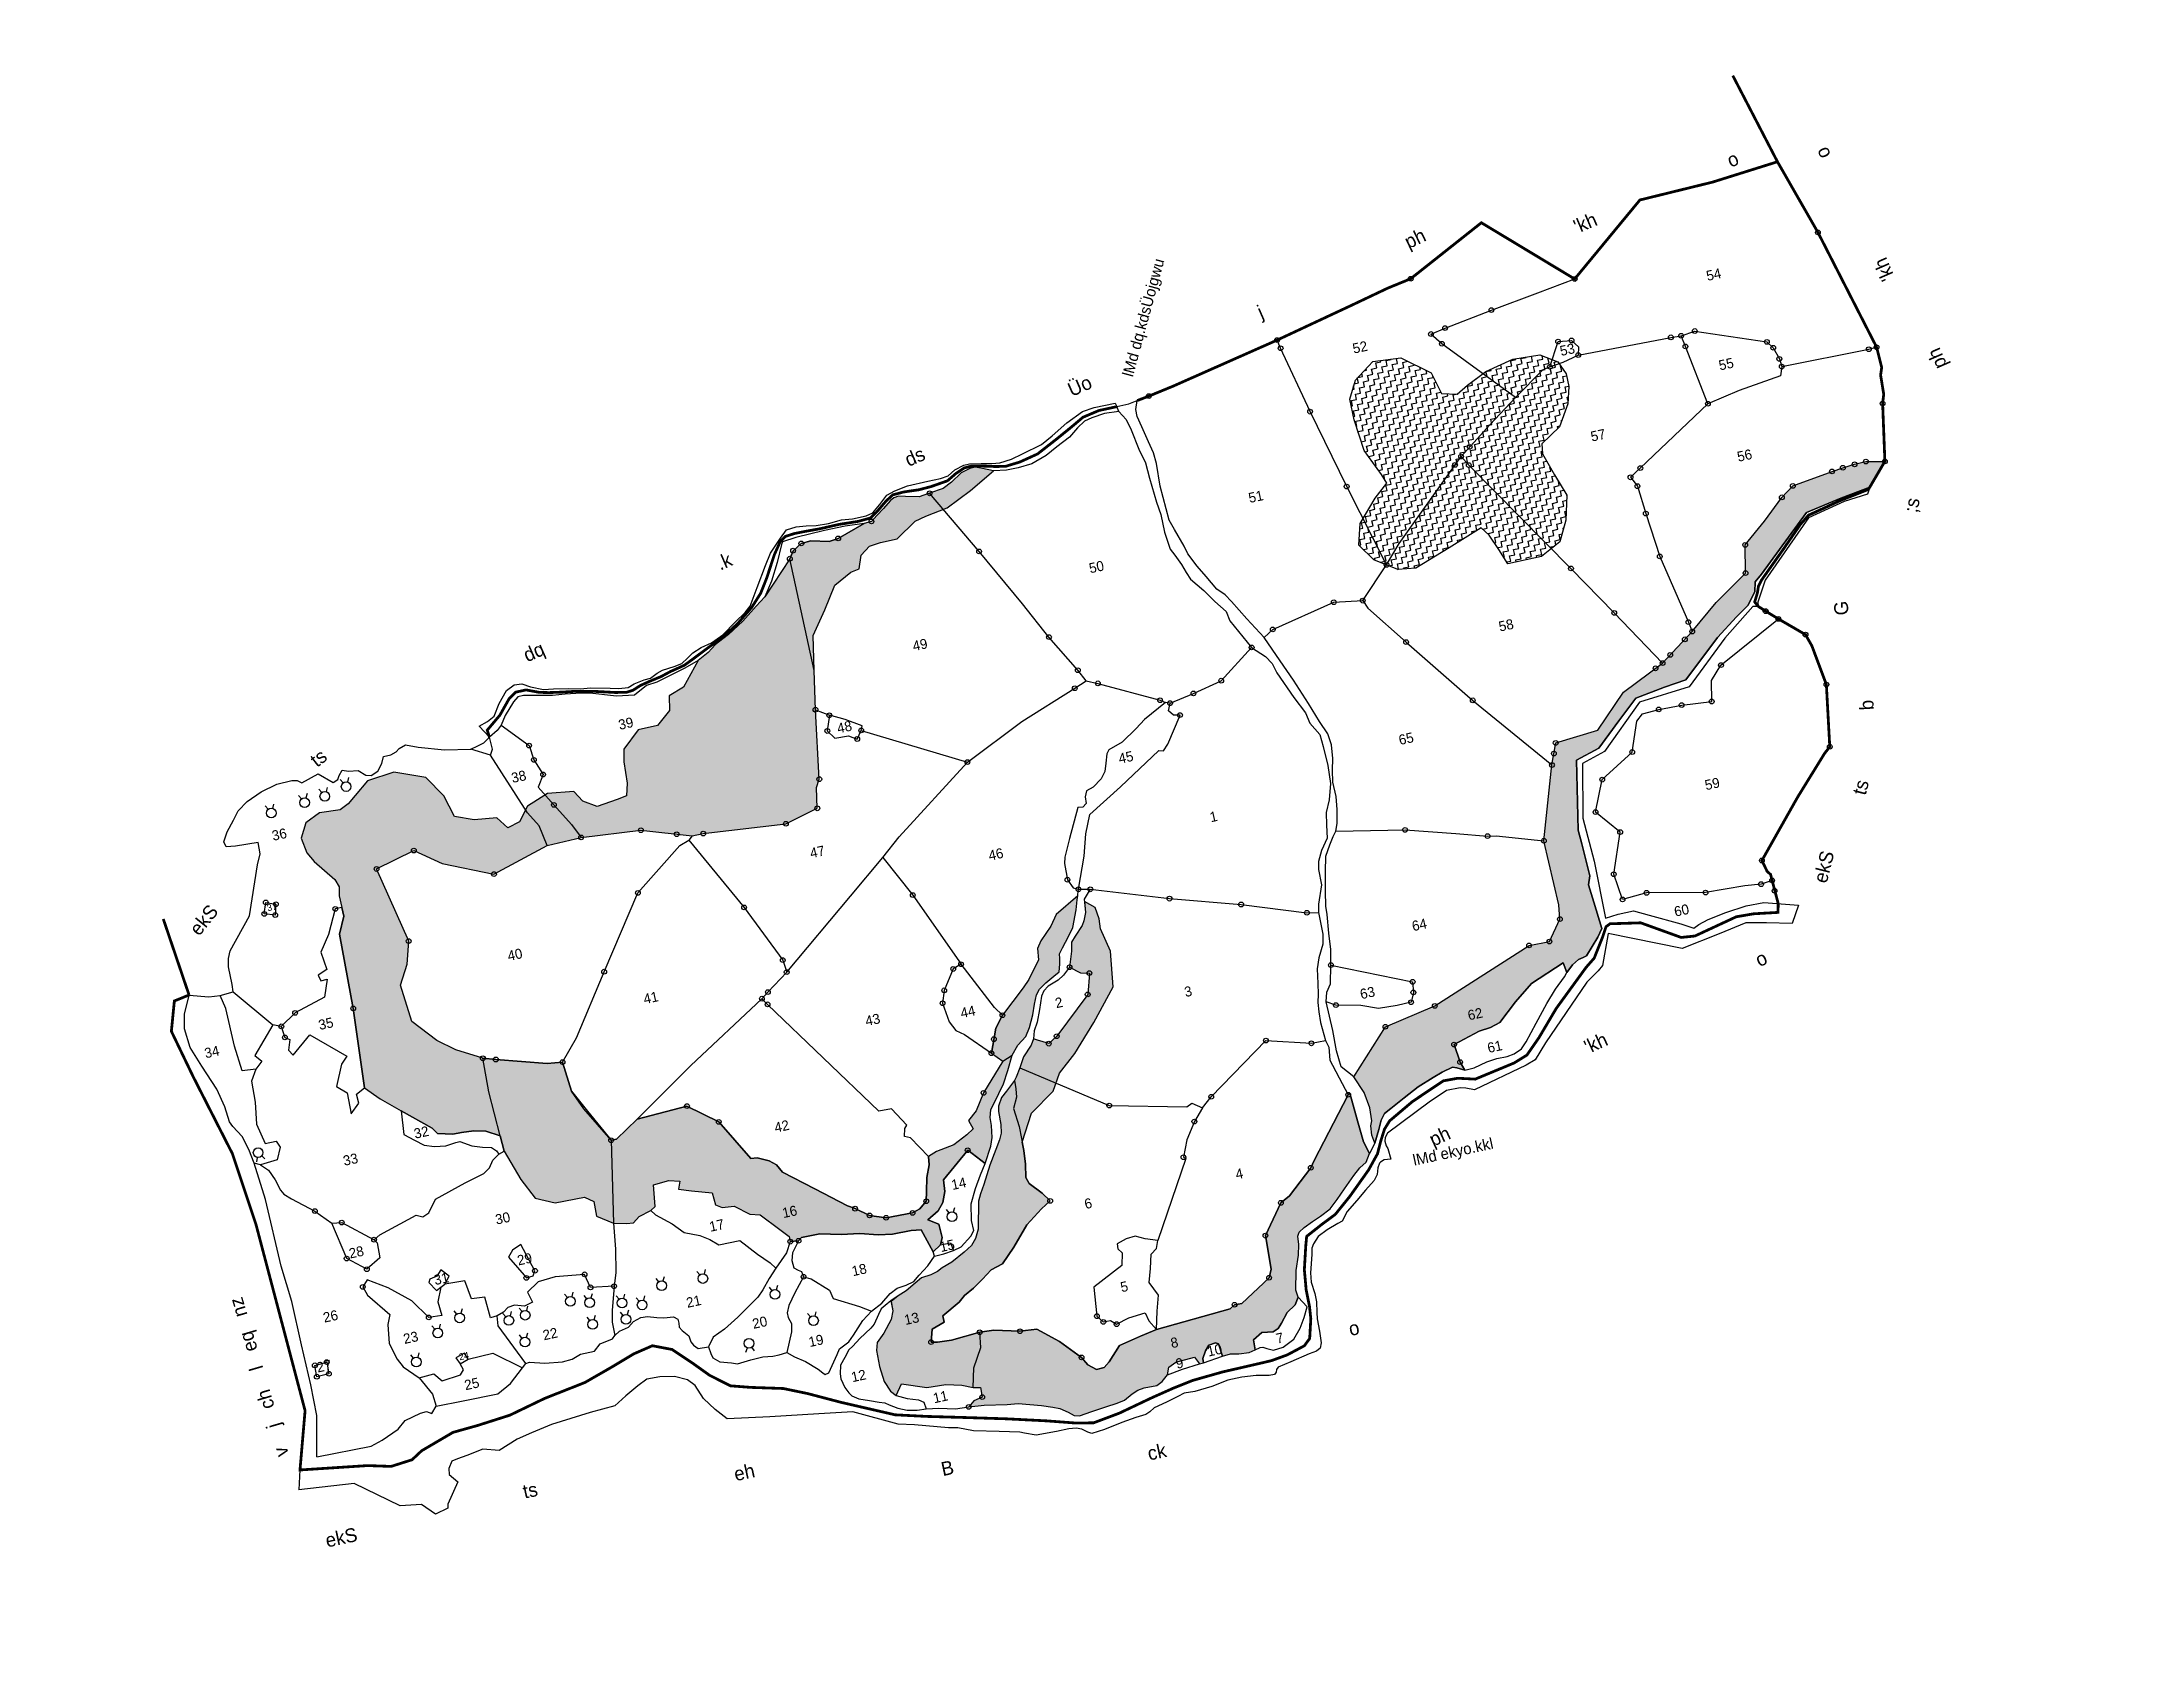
# Model space of a CAD drawing. Header units: metres. Extents: x 328371 to 332061, y 1804484 to 1807299.
import ezdxf

# ---------------------------------------------------------------- set-up
doc = ezdxf.new("R2010")
doc.units = ezdxf.units.M
doc.header["$LTSCALE"] = 0.035
doc.header["$MEASUREMENT"] = 0
doc.linetypes.add('DASHDOT', pattern=[25.4, 12.7, -6.35, 0, -6.35])
doc.linetypes.add('DIVIDE', pattern=[31.75, 12.7, -6.35, 0, -6.35, 0, -6.35])
doc.layers.get('0').update_dxf_attribs({"linetype": 'CONTINUOUS'})
for name, color, linetype in [('OFF', 1, 'CONTINUOUS'), ('POLY_HATCH', 12, 'CONTINUOUS'), ('POLY_PARCEL', 6, 'CONTINUOUS'), ('POLY_ROAD', 30, 'CONTINUOUS'), ('POLY_WATER', 4, 'CONTINUOUS'), ('SYM_STONE', 1, 'CONTINUOUS'), ('SYM_WELL', 1, 'CONTINUOUS'), ('TEXT_MAPOUT', 7, 'CONTINUOUS'), ('TEXT_PARCEL', 7, 'CONTINUOUS'), ('V-BOUND_LINE', 7, 'CONTINUOUS'), ('V_BOUND_STREAM_LINE', 7, 'DASHDOT'), ('V_DIVIDE_LINE', 7, 'DIVIDE')]:
    doc.layers.add(name, color=color, linetype=linetype)
doc.styles.add('TEXT_MAP', font='', dxfattribs={"height": 0.5})
doc.styles.get('TEXT_MAP').set_extended_font_data('Kruti Dev 050')
pattern_1 = [(0, (0, 0), (0.9525, 0.9525), [0.9525, -0.9525]), (90, (0.9525, 0), (-0.9525, 0.9525), [0.9525, -0.9525])]

# ---------------------------------------------------------------- blocks, each defined once
blk = doc.blocks.new('STONE')
blk.add_circle((0, 0), 0.0851)
blk = doc.blocks.new('MOTWELL')
for points in [[(-0.154, 0.296), (-0.08, 0.155)], [(0.154, 0.296), (0.08, 0.155)]]:
    blk.add_lwpolyline(points)
blk.add_circle((0, 0), 0.174)
blk = doc.blocks.new('SDHGH')
at = {"layer": 'POLY_HATCH'}
h = blk.add_hatch(dxfattribs=at)
h.set_pattern_fill('ZIGZAG', color=256, scale=0.3, style=0)
h.set_pattern_definition(pattern_1)
h.paths.add_polyline_path([(273.22, 255.59), (271.05, 260.5), (270.47, 266.27), (270.47, 270.03), (272.2, 273.2), (275.96, 275.8), (281.02, 275.37), (285.79, 271.62), (286.81, 267.57), (289.55, 266.85), (291.72, 268.01), (295.48, 269.74), (300.69, 270.89), (305.6, 270.61), (308.49, 268.73), (309.5, 266.27), (309.5, 263.96), (308.64, 260.93), (306.32, 257.18), (302.57, 254.87), (302.28, 253.13), (303.58, 248.95), (305.02, 244.9), (303.87, 240.57), (301.99, 236.96), (298.23, 235.08), (292.01, 235.08), (291, 237.97), (289.84, 240.86), (288.69, 242.45), (282.32, 240.14), (275.67, 237.83), (272.49, 238.26), (268.59, 240.86), (266.56, 244.04), (267.58, 247.79), (271.19, 251.69), (273.79, 253.86)])
h = blk.add_hatch(dxfattribs=at)
h.set_pattern_fill('ZIGZAG', color=256, scale=0.3, style=0)
h.set_pattern_definition(pattern_1)
h.paths.add_polyline_path([(160.12, 257.54), (158.22, 256.23), (155.33, 254.07), (152.28, 252.29), (149.65, 251.02), (148.02, 249.93), (145.94, 248.87), (142.35, 244.75), (139.53, 243.77), (139.04, 241.19), (136.34, 238.99), (132.78, 238.99), (129.54, 236.12), (129.05, 233.92), (128.81, 229.99), (128.19, 227.79), (126.47, 227.54), (122.67, 227.05), (120.34, 228.52), (119.11, 230.61), (114.44, 231.22), (110.39, 229.75), (108.43, 227.3), (106.1, 226.68), (104.58, 228.88), (100.53, 229.37), (97.21, 230.72), (96.11, 234.76), (93.65, 238.68), (88.19, 240.85), (83.22, 240.28), (80.52, 238.19), (78.96, 237), (77.33, 236.23), (73.57, 236.51), (70.82, 235.25), (69.37, 232.74), (69.84, 229.98), (70.82, 228.14), (73.77, 224.22), (74.26, 222.75), (73.89, 221.15), (73.89, 219), (73.96, 217.4), (72.5, 214.43), (72.08, 200.83), (71.04, 186.46), (73.4, 183.91), (76.63, 180.99), (81.37, 176.75), (82.12, 175.62), (84.79, 174.95), (86.41, 174.9), (88.64, 174.73), (90.71, 174.23), (93.1, 172.84), (93.22, 170), (95.03, 164.35), (96.87, 160.55), (100.19, 158.96), (105.59, 158.83), (107.06, 157.73), (106.94, 155.03), (109.66, 153.17), (111.93, 152.64), (113.18, 152.48), (114.43, 153.38), (116.7, 153.97), (117.64, 154.52), (118.15, 158.39), (121.01, 158.58), (122.93, 158.04), (122.42, 156.67), (124.65, 155.89), (128.17, 154.75), (128.29, 152.52), (129.37, 151.81), (131.56, 151.53), (133.99, 149.58), (135.75, 149.03), (138.66, 145.73), (140.06, 144.13), (140.06, 143.19), (141.55, 143.02), (142.22, 143.51), (145.57, 143.42), (149.28, 142.53), (152.62, 141.99), (155.75, 141.06), (158.29, 140.61), (161.73, 140.57), (163.54, 140.26), (164.81, 135.98), (166.35, 136.91), (166.89, 138.12), (166.82, 140.6), (165.08, 141.8), (167.22, 143.01), (168.36, 144.28), (169.17, 146.15), (169.37, 148.23), (174.73, 152.51), (177.29, 149.49), (178.96, 152.35), (179.5, 153.85), (179.86, 155.94), (179.92, 157.43), (180.34, 158.73), (182.38, 161.29), (183.57, 162.85), (184.83, 165), (186.2, 167.56), (187.52, 169.06), (189.31, 170.31), (190.27, 171.77), (191.32, 173.86), (192.01, 175.65), (192.76, 177.21), (193.5, 178.13), (194.85, 179), (196.5, 179.87), (197.59, 180.39), (198.03, 181.7), (198.21, 182.74), (198.38, 183.57), (199.13, 184.51), (200.57, 186.26), (201.7, 187.69), (202.92, 190.65), (203.53, 192.35), (203.77, 193.08), (199.24, 190.62), (197.89, 188.78), (195.56, 186.58), (194.7, 185.35), (194.45, 183.27), (192, 180.2), (190.65, 178.98), (185.98, 174.92), (184.33, 172.92), (182.59, 168.68), (184.32, 166.81), (179.7, 162), (177.74, 159.14), (176.04, 157.73), (176.52, 156.08), (175.16, 155.26), (172.53, 153.99), (169.18, 153.46), (167.62, 152.87), (167.4, 151.43), (166.53, 149.3), (165.91, 146.83), (165.51, 145.11), (164.06, 144.01), (162.65, 143.58), (157.82, 143.74), (154.99, 144.79), (152.72, 146.52), (151.46, 147.34), (146.39, 151.55), (141.34, 155.7), (140.55, 157.23), (139.42, 158.21), (137.45, 159.19), (136.26, 159.29), (132.03, 166.97), (127.05, 170.96), (117.82, 170.53), (113.41, 167.81), (112.41, 167.84), (108.83, 174.38), (107.3, 177.96), (106.84, 183.43), (104.06, 183.75), (95.21, 186.42), (92.97, 187.12), (88.54, 189.62), (85.55, 192.01), (81.86, 196.29), (81.28, 203.12), (83.22, 206.55), (84.39, 210.56), (81.48, 224.46), (88.74, 226.28), (93.21, 222.91), (101.94, 219.09), (112.38, 222.07), (118.66, 222.23), (129.44, 221.22), (138.25, 218.25), (140.27, 218.25), (155.18, 216.85), (161.3, 218.36), (161.97, 222.06), (162.76, 223.41), (164.73, 235.77), (165.97, 242.69), (167.16, 248.88), (170.15, 253), (172.85, 256.92), (176.16, 258.64), (177.76, 258.88), (178.62, 261.21), (180.46, 262.44), (182.54, 262.68), (185.61, 262.68), (189.42, 265.13), (191.5, 265.62), (195.56, 266.24), (200.34, 268.44), (205.11, 271), (203.25, 271.85), (202.02, 272.36), (201.04, 272.32), (199.35, 271.89), (197.31, 270.62), (195.57, 269.82), (193.03, 269.48), (191.08, 269.23), (188.66, 269.82), (187.47, 270.16), (186.54, 270.07), (185.78, 269.65), (184.35, 268.57), (182.91, 267.59), (181.73, 266.74), (180.37, 266.66), (175.23, 265.03), (173.54, 264.82), (170.32, 265.63), (168.56, 265.54), (166.83, 264.59), (165.96, 263.3)])
h = blk.add_hatch(dxfattribs=at)
h.set_pattern_fill('ZIGZAG', color=256, scale=0.3, style=0)
h.set_pattern_definition(pattern_1)
h.paths.add_polyline_path([(286.85, 160.98), (286.56, 162.83), (280.22, 160.41), (276.7, 157.79), (273.14, 154.72), (271.31, 154.23), (269.18, 153.98), (264.28, 152.6), (264.67, 149.28), (265.22, 147.68), (263.9, 148.4), (263.17, 148.68), (261.13, 148.22), (259.36, 147.59), (256.37, 146.55), (253.51, 145.14), (250.72, 143.77), (249.41, 143.09), (248.59, 142.09), (247.82, 140.5), (246.59, 138.24), (246.4, 139.8), (246.55, 141.47), (246.93, 142.28), (247.07, 144.67), (246.64, 147.56), (245.4, 150.72), (252.88, 158.34), (262.36, 160.12), (281.24, 167.18), (284.96, 167.07), (287.67, 170.63), (288, 173.17), (287.83, 185.01), (292.13, 198.03), (293.62, 201.77), (301.54, 202.43), (307.49, 208.12), (315.47, 211.75), (321.87, 216.17), (327.2, 220.34), (333.47, 224.41), (334.48, 229.38), (338.77, 232.84), (342.73, 236.35), (345.1, 237.95), (352.54, 239.01), (354.58, 239.23), (356.78, 239.39), (358.87, 239.45), (362.22, 238.76), (358.57, 234.78), (353.07, 233.95), (346.51, 232.74), (336.25, 223.61), (334.82, 222.49), (334.37, 220.79), (332.63, 218.61), (330.21, 217.06), (326.1, 214.14), (318.89, 207.93), (314.89, 207.41), (309.42, 206.6), (305.56, 203.25), (301.01, 199.23), (296.6, 197.93), (294.23, 185.57), (294.36, 183.05), (294.54, 177.08), (293.98, 175.59), (294.26, 172.33), (294.67, 167.4), (293.67, 166), (290.94, 163.16), (290.3, 162.98), (289.39, 162.84), (288.12, 162.12)])
h = blk.add_hatch(dxfattribs=at)
h.set_pattern_fill('ZIGZAG', color=256, scale=0.3, style=0)
h.set_pattern_definition(pattern_1)
h.paths.add_polyline_path([(207.37, 106.15), (208.08, 106.15), (208.15, 106.96), (208.94, 108.17), (209.74, 109.08), (211, 109.24), (211.49, 108.93), (211.73, 106.6), (213.18, 106.74), (214.66, 106.37), (216.56, 106.23), (217.7, 106.5), (217.79, 108.31), (219.54, 109.3), (221.51, 108.94), (222.54, 109.34), (223.34, 110.14), (224.73, 111.8), (226.43, 112.87), (227.24, 114.1), (227.14, 115.42), (227.92, 118.86), (228.91, 121.45), (229.37, 123.33), (229.51, 124.87), (229.91, 125.51), (230.96, 126.1), (232.68, 126.87), (234.27, 127.5), (236.22, 128.41), (237.86, 129.81), (239.51, 131.42), (241.68, 133.41), (243, 134.5), (244.36, 135.27), (245.27, 136.63), (244.68, 138.94), (244.39, 142.85), (244.11, 147.99), (243.77, 147.8), (235.28, 137.51), (234.4, 136.38), (229.56, 132.24), (227.8, 131.35), (223.83, 126.17), (223.54, 120.05), (222.89, 118.63), (217.12, 115.14), (215.78, 115.2), (214.84, 114.67), (201.1, 113.79), (198.05, 113.22), (194.01, 112.41), (191.58, 109.93), (190.44, 109.12), (189.04, 109.07), (187.69, 110.2), (186.87, 111.74), (183.58, 115.4), (180.07, 118.42), (177.04, 118.69), (172.51, 119.88), (169.92, 120.04), (164.66, 119.73), (162.12, 119.89), (160.99, 120.16), (161.69, 122.37), (164.07, 123.18), (164.07, 124.36), (167.47, 126.14), (168.66, 127.11), (170.51, 128.05), (172.45, 129.29), (174.28, 130.58), (176.55, 131.23), (179.14, 133.71), (182.27, 137.16), (185.47, 139.4), (187.31, 140.47), (186.18, 142.15), (184.29, 144.3), (183.91, 145.54), (184.34, 147.86), (184.62, 150.32), (184.64, 151.87), (187.35, 156.6), (191.98, 159.64), (193.83, 162.54), (197.26, 165.45), (201.76, 170.2), (206.51, 175.74), (207.44, 182.08), (206.51, 186.37), (206.65, 188.22), (206.38, 190.33), (204.73, 191.82), (204.47, 189.86), (203.85, 188.42), (203.41, 187.68), (201.78, 186.05), (200.91, 185.18), (200.54, 183.56), (199.6, 180.81), (201.3, 179.45), (202.87, 179.04), (201.76, 175.35), (194.72, 169.18), (193.05, 168.17), (191.17, 169.23), (190.52, 169.61), (189.9, 168.55), (188.08, 166.8), (187.02, 165), (186.01, 163.53), (185.64, 162.97), (183.83, 161.41), (182.7, 160.47), (181.83, 159.1), (181.64, 158.16), (181.52, 155.79), (181.27, 154.23), (180.71, 153.11), (179.7, 151.58), (178.07, 149.02), (176.26, 145.9), (175.33, 144.34), (174.7, 143.16), (174.39, 141.66), (173.95, 139.85), (173.58, 138.23), (172.75, 136.71), (171.81, 135.64), (170.25, 134.71), (167.69, 133.46), (165.75, 132.84), (164.82, 132.34), (163.5, 132.03), (161.76, 131.84), (160.44, 131.15), (158.57, 130.16), (156.95, 129.59), (155.51, 128.85), (155.48, 127.11), (154.83, 125.69), (153.05, 123.56), (151.52, 122.15), (151.1, 120.79), (150.98, 117.83), (151.22, 115), (151.99, 113.11), (152.82, 112.11), (154.18, 113.94), (158.55, 112.34), (161.98, 112.16), (164.76, 111.4), (166.65, 110.57), (167.95, 110.33), (167.9, 108.54), (166.3, 108.19), (165.15, 107.34), (167.94, 107.06), (171.98, 106.33), (173.98, 106.06), (178.02, 104.79), (179.92, 104.11), (181.1, 103.57), (182.42, 102.62), (183.33, 101.8), (184.3, 101.56), (186.61, 101.88), (189.25, 102.15), (191.42, 102.34), (192.83, 102.61), (194.37, 103.42), (195.51, 103.83), (196.73, 104.01), (199.02, 103.93), (200.11, 104.43), (201.31, 105.43), (201.87, 106.69), (203.28, 107.3), (206.74, 107.49)])
at = {"layer": 'OFF'}
for points in [[(229.09, 278.29), (229.24, 277.6)], [(229.43, 276.64), (229.24, 277.6)], [(104.99, 245.69), (106.35, 243.32)], [(358.57, 234.78), (357.92, 233.65)], [(204.14, 194.2), (206.22, 193.73)], [(330.16, 164.02), (328.32, 161.03)], [(246.59, 138.24), (245.27, 136.63)], [(248.69, 136.86), (248.78, 134.82)], [(45.16, 121.69), (44.21, 118.23)]]:
    blk.add_lwpolyline(points, dxfattribs=at)
at = {"layer": 'OFF', "flags": 128}
blk.add_lwpolyline([(229.24, 277.6), (231.46, 277.65), (233.06, 277.89)], dxfattribs=at)
at = {"layer": 'POLY_HATCH', "flags": 128}
blk.add_lwpolyline([(273.22, 255.59), (271.05, 260.5), (270.47, 266.27), (270.47, 270.03), (272.2, 273.2), (275.96, 275.8), (281.02, 275.37), (285.79, 271.62), (286.81, 267.57), (289.55, 266.85), (291.72, 268.01), (295.48, 269.74), (300.69, 270.89), (305.6, 270.61), (308.49, 268.73), (309.5, 266.27), (309.5, 263.96), (308.64, 260.93), (306.32, 257.18), (302.57, 254.87), (302.28, 253.13), (303.58, 248.95), (305.02, 244.9), (303.87, 240.57), (301.99, 236.96), (298.23, 235.08), (292.01, 235.08), (291, 237.97), (289.84, 240.86), (288.69, 242.45), (282.32, 240.14), (275.67, 237.83), (272.49, 238.26), (268.59, 240.86), (266.56, 244.04), (267.58, 247.79), (271.19, 251.69), (273.79, 253.86), (273.22, 255.59)], dxfattribs=at)
for points in [[(160.12, 257.54), (158.22, 256.23), (155.33, 254.07), (152.28, 252.29), (149.65, 251.02), (148.02, 249.93), (145.94, 248.87), (142.35, 244.75), (139.53, 243.77), (139.04, 241.19), (136.34, 238.99), (132.78, 238.99), (129.54, 236.12), (129.05, 233.92), (128.81, 229.99), (128.19, 227.79), (126.47, 227.54), (122.67, 227.05), (120.34, 228.52), (119.11, 230.61), (114.44, 231.22), (110.39, 229.75), (108.43, 227.3), (106.1, 226.68), (104.58, 228.88), (100.53, 229.37), (97.21, 230.72), (96.11, 234.76), (93.65, 238.68), (88.19, 240.85), (83.22, 240.28), (80.52, 238.19), (78.96, 237), (77.33, 236.23), (73.57, 236.51), (70.82, 235.25), (69.37, 232.74), (69.84, 229.98), (70.82, 228.14), (73.77, 224.22), (74.26, 222.75), (73.89, 221.15), (73.89, 219), (73.96, 217.4), (72.5, 214.43), (72.08, 200.83), (71.04, 186.46), (73.4, 183.91), (76.63, 180.99), (81.37, 176.75), (82.12, 175.62), (84.79, 174.95), (86.41, 174.9), (88.64, 174.73), (90.71, 174.23), (93.1, 172.84), (93.22, 170), (95.03, 164.35), (96.87, 160.55), (100.19, 158.96), (105.59, 158.83), (107.06, 157.73), (106.94, 155.03), (109.66, 153.17), (111.93, 152.64), (113.18, 152.48), (114.43, 153.38), (116.7, 153.97), (117.64, 154.52), (118.15, 158.39), (121.01, 158.58), (122.93, 158.04), (122.42, 156.67), (124.65, 155.89), (128.17, 154.75), (128.29, 152.52), (129.37, 151.81), (131.56, 151.53), (133.99, 149.58), (135.75, 149.03), (138.66, 145.73), (140.06, 144.13), (140.06, 143.19), (141.55, 143.02), (142.22, 143.51), (145.57, 143.42), (149.28, 142.53), (152.62, 141.99), (155.75, 141.06), (158.29, 140.61), (161.73, 140.57), (163.54, 140.26), (164.81, 135.98), (166.35, 136.91), (166.89, 138.12), (166.82, 140.6), (165.08, 141.8), (167.22, 143.01), (168.36, 144.28), (169.17, 146.15), (169.37, 148.23), (174.73, 152.51), (177.29, 149.49), (178.96, 152.35), (179.5, 153.85), (179.86, 155.94), (179.92, 157.43), (180.34, 158.73), (182.38, 161.29), (183.57, 162.85), (184.83, 165), (186.2, 167.56), (187.52, 169.06), (189.31, 170.31), (190.27, 171.77), (191.32, 173.86), (192.01, 175.65), (192.76, 177.21), (193.5, 178.13), (194.85, 179), (196.5, 179.87), (197.59, 180.39), (198.03, 181.7), (198.21, 182.74), (198.38, 183.57), (199.13, 184.51), (200.57, 186.26), (201.7, 187.69), (202.92, 190.65), (203.53, 192.35), (203.77, 193.08), (199.24, 190.62), (197.89, 188.78), (195.56, 186.58), (194.7, 185.35), (194.45, 183.27), (192, 180.2), (190.65, 178.98), (185.98, 174.92), (184.33, 172.92), (182.59, 168.68), (184.32, 166.81), (179.7, 162), (177.74, 159.14), (176.04, 157.73), (176.52, 156.08), (175.16, 155.26), (172.53, 153.99), (169.18, 153.46), (167.62, 152.87), (167.4, 151.43), (166.53, 149.3), (165.91, 146.83), (165.51, 145.11), (164.06, 144.01), (162.65, 143.58), (157.82, 143.74), (154.99, 144.79), (152.72, 146.52), (151.46, 147.34), (146.39, 151.55), (141.34, 155.7), (140.55, 157.23), (139.42, 158.21), (137.45, 159.19), (136.26, 159.29), (132.03, 166.97), (127.05, 170.96), (117.82, 170.53), (113.41, 167.81), (112.41, 167.84), (108.83, 174.38), (107.3, 177.96), (106.84, 183.43), (104.06, 183.75), (95.21, 186.42), (92.97, 187.12), (88.54, 189.62), (85.55, 192.01), (81.86, 196.29), (81.28, 203.12), (83.22, 206.55), (84.39, 210.56), (81.48, 224.46), (88.74, 226.28), (93.21, 222.91), (101.94, 219.09), (112.38, 222.07), (118.66, 222.23), (129.44, 221.22), (138.25, 218.25), (140.27, 218.25), (155.18, 216.85), (161.3, 218.36), (161.97, 222.06), (162.76, 223.41), (164.73, 235.77), (165.97, 242.69), (167.16, 248.88), (170.15, 253), (172.85, 256.92), (176.16, 258.64), (177.76, 258.88), (178.62, 261.21), (180.46, 262.44), (182.54, 262.68), (185.61, 262.68), (189.42, 265.13), (191.5, 265.62), (195.56, 266.24), (200.34, 268.44), (205.11, 271), (203.25, 271.85), (202.02, 272.36), (201.04, 272.32), (199.35, 271.89), (197.31, 270.62), (195.57, 269.82), (193.03, 269.48), (191.08, 269.23), (188.66, 269.82), (187.47, 270.16), (186.54, 270.07), (185.78, 269.65), (184.35, 268.57), (182.91, 267.59), (181.73, 266.74), (180.37, 266.66), (175.23, 265.03), (173.54, 264.82), (170.32, 265.63), (168.56, 265.54), (166.83, 264.59), (165.96, 263.3)], [(286.85, 160.98), (286.56, 162.83), (280.22, 160.41), (276.7, 157.79), (273.14, 154.72), (271.31, 154.23), (269.18, 153.98), (264.28, 152.6), (264.67, 149.28), (265.22, 147.68), (263.9, 148.4), (263.17, 148.68), (261.13, 148.22), (259.36, 147.59), (256.37, 146.55), (253.51, 145.14), (250.72, 143.77), (249.41, 143.09), (248.59, 142.09), (247.82, 140.5), (246.59, 138.24), (246.4, 139.8), (246.55, 141.47), (246.93, 142.28), (247.07, 144.67), (246.64, 147.56), (245.4, 150.72), (252.88, 158.34), (262.36, 160.12), (281.24, 167.18), (284.96, 167.07), (287.67, 170.63), (288, 173.17), (287.83, 185.01), (292.13, 198.03), (293.62, 201.77), (301.54, 202.43), (307.49, 208.12), (315.47, 211.75), (321.87, 216.17), (327.2, 220.34), (333.47, 224.41), (334.48, 229.38), (338.77, 232.84), (342.73, 236.35), (345.1, 237.95), (352.54, 239.01), (354.58, 239.23), (356.78, 239.39), (358.87, 239.45), (362.22, 238.76), (358.57, 234.78), (353.07, 233.95), (346.51, 232.74), (336.25, 223.61), (334.82, 222.49), (334.37, 220.79), (332.63, 218.61), (330.21, 217.06), (326.1, 214.14), (318.89, 207.93), (314.89, 207.41), (309.42, 206.6), (305.56, 203.25), (301.01, 199.23), (296.6, 197.93), (294.23, 185.57), (294.36, 183.05), (294.54, 177.08), (293.98, 175.59), (294.26, 172.33), (294.67, 167.4), (293.67, 166), (290.94, 163.16), (290.3, 162.98), (289.39, 162.84), (288.12, 162.12)], [(207.37, 106.15), (208.08, 106.15), (208.15, 106.96), (208.94, 108.17), (209.74, 109.08), (211, 109.24), (211.49, 108.93), (211.73, 106.6), (213.18, 106.74), (214.66, 106.37), (216.56, 106.23), (217.7, 106.5), (217.79, 108.31), (219.54, 109.3), (221.51, 108.94), (222.54, 109.34), (223.34, 110.14), (224.73, 111.8), (226.43, 112.87), (227.24, 114.1), (227.14, 115.42), (227.92, 118.86), (228.91, 121.45), (229.37, 123.33), (229.51, 124.87), (229.91, 125.51), (230.96, 126.1), (232.68, 126.87), (234.27, 127.5), (236.22, 128.41), (237.86, 129.81), (239.51, 131.42), (241.68, 133.41), (243, 134.5), (244.36, 135.27), (245.27, 136.63), (244.68, 138.94), (244.39, 142.85), (244.11, 147.99), (243.77, 147.8), (235.28, 137.51), (234.4, 136.38), (229.56, 132.24), (227.8, 131.35), (223.83, 126.17), (223.54, 120.05), (222.89, 118.63), (217.12, 115.14), (215.78, 115.2), (214.84, 114.67), (201.1, 113.79), (198.05, 113.22), (194.01, 112.41), (191.58, 109.93), (190.44, 109.12), (189.04, 109.07), (187.69, 110.2), (186.87, 111.74), (183.58, 115.4), (180.07, 118.42), (177.04, 118.69), (172.51, 119.88), (169.92, 120.04), (164.66, 119.73), (162.12, 119.89), (160.99, 120.16), (161.69, 122.37), (164.07, 123.18), (164.07, 124.36), (167.47, 126.14), (168.66, 127.11), (170.51, 128.05), (172.45, 129.29), (174.28, 130.58), (176.55, 131.23), (179.14, 133.71), (182.27, 137.16), (185.47, 139.4), (187.31, 140.47), (186.18, 142.15), (184.29, 144.3), (183.91, 145.54), (184.34, 147.86), (184.62, 150.32), (184.64, 151.87), (187.35, 156.6), (191.98, 159.64), (193.83, 162.54), (197.26, 165.45), (201.76, 170.2), (206.51, 175.74), (207.44, 182.08), (206.51, 186.37), (206.65, 188.22), (206.38, 190.33), (204.73, 191.82), (204.47, 189.86), (203.85, 188.42), (203.41, 187.68), (201.78, 186.05), (200.91, 185.18), (200.54, 183.56), (199.6, 180.81), (201.3, 179.45), (202.87, 179.04), (201.76, 175.35), (194.72, 169.18), (193.05, 168.17), (191.17, 169.23), (190.52, 169.61), (189.9, 168.55), (188.08, 166.8), (187.02, 165), (186.01, 163.53), (185.64, 162.97), (183.83, 161.41), (182.7, 160.47), (181.83, 159.1), (181.64, 158.16), (181.52, 155.79), (181.27, 154.23), (180.71, 153.11), (179.7, 151.58), (178.07, 149.02), (176.26, 145.9), (175.33, 144.34), (174.7, 143.16), (174.39, 141.66), (173.95, 139.85), (173.58, 138.23), (172.75, 136.71), (171.81, 135.64), (170.25, 134.71), (167.69, 133.46), (165.75, 132.84), (164.82, 132.34), (163.5, 132.03), (161.76, 131.84), (160.44, 131.15), (158.57, 130.16), (156.95, 129.59), (155.51, 128.85), (155.48, 127.11), (154.83, 125.69), (153.05, 123.56), (151.52, 122.15), (151.1, 120.79), (150.98, 117.83), (151.22, 115), (151.99, 113.11), (152.82, 112.11), (154.18, 113.94), (158.55, 112.34), (161.98, 112.16), (164.76, 111.4), (166.65, 110.57), (167.95, 110.33), (167.9, 108.54), (166.3, 108.19), (165.15, 107.34), (167.94, 107.06), (171.98, 106.33), (173.98, 106.06), (178.02, 104.79), (179.92, 104.11), (181.1, 103.57), (182.42, 102.62), (183.33, 101.8), (184.3, 101.56), (186.61, 101.88), (189.25, 102.15), (191.42, 102.34), (192.83, 102.61), (194.37, 103.42), (195.51, 103.83), (196.73, 104.01), (199.02, 103.93), (200.11, 104.43), (201.31, 105.43), (201.87, 106.69), (203.28, 107.3), (206.74, 107.49)]]:
    blk.add_lwpolyline(points, close=True, dxfattribs=at)
at = {"layer": 'POLY_PARCEL', "flags": 128}
for points in [[(270.65, 239.51), (266.62, 254.8), (263.03, 269.37), (260.27, 281.63), (259.95, 283.2)], [(299.73, 264.06), (288.8, 276.29), (287.24, 278.42), (289.95, 278.93), (298.78, 280.34), (307.6, 281.61), (314.61, 282.63)], [(306.92, 268.13), (309.32, 272.26), (311.72, 271.93), (312.71, 270.57), (312.34, 269.12)], [(213.39, 230.54), (212.36, 232.73), (208.55, 239.66), (205.16, 246.54), (199.52, 257.37), (193.03, 269.48)], [(306.92, 268.13), (309.44, 268.46), (312.34, 269.12)], [(312.34, 269.12), (329.3, 268.71), (331.16, 268.59)], [(331.16, 268.59), (333.75, 268.91), (346.02, 264.25), (346.92, 262.98), (347.56, 260.8), (347.68, 259.34)], [(333.3, 255.63), (331.51, 266.55), (331.16, 268.59)], [(164.73, 235.77), (165.97, 242.69), (165.96, 263.3), (166.83, 264.59), (168.56, 265.54), (170.32, 265.63), (173.54, 264.82), (175.23, 265.03), (180.37, 266.66)], [(299.73, 264.06), (305.64, 267.88), (306.92, 268.13)], [(287.88, 255.73), (294.12, 260.22), (299.73, 264.06)], [(347.68, 259.34), (347.11, 257.8), (339.31, 256.78), (333.3, 255.63)], [(347.68, 259.34), (363.66, 259.08), (365.11, 259.15)], [(270.65, 239.51), (273.66, 242.81), (287.88, 255.73)], [(315.47, 211.75), (308.87, 222.4), (302.95, 231.87), (288.91, 253.93), (287.88, 255.73)], [(333.3, 255.63), (318.96, 246.89), (316.88, 245.63), (317.77, 243.81), (318.2, 238.67), (319.02, 230.6), (321.55, 217.96), (321.87, 216.17)], [(105.82, 240.12), (102.59, 241.92)], [(105.82, 240.12), (106.42, 241.09), (106.35, 243.32)], [(108.84, 245.01), (113.01, 240.35), (113.31, 237.65), (114.36, 234.74), (113.01, 232.72), (115.11, 228.98), (117.43, 224.86), (118.66, 222.23)], [(112.38, 222.07), (111.74, 225.84), (110.17, 228.6), (105.82, 240.12)], [(265.11, 234.13), (270.65, 239.51)], [(321.87, 216.17), (327.2, 220.34), (333.47, 224.41), (334.48, 229.38), (338.77, 232.84), (342.73, 236.35), (345.1, 237.95), (352.54, 239.01), (354.58, 239.23), (356.78, 239.39), (358.87, 239.45), (362.22, 238.76)], [(138.25, 218.25), (140.27, 218.25), (155.18, 216.85), (161.3, 218.36), (161.97, 222.06), (162.76, 223.41), (164.73, 235.77)], [(164.73, 235.77), (166.95, 234.26)], [(166.95, 234.26), (166, 231.58), (167.03, 230.02), (169.55, 229.94), (170.95, 229.03), (171.98, 230.39)], [(171.98, 230.39), (172.35, 231.17), (169.59, 232.94), (166.95, 234.26)], [(246.37, 231.4), (248.18, 232.49), (259.96, 234.95), (265.11, 234.13)], [(189.46, 220.78), (200.56, 225.86), (211.14, 229.67), (213.39, 230.54)], [(213.39, 230.54), (215.39, 229.66), (225.69, 224.32), (226.55, 223.72)], [(265.11, 234.13), (265.71, 232.64), (271.15, 225.19), (280.66, 212.41), (292.13, 198.03)], [(171.98, 230.39), (189.46, 220.78)], [(227.32, 223.43), (231.81, 224.26), (237.17, 225.44), (243.79, 230.12)], [(92.97, 187.12), (88.54, 189.62), (85.55, 192.01), (81.86, 196.29), (81.28, 203.12), (83.22, 206.55), (84.39, 210.56), (81.48, 224.46), (88.74, 226.28), (93.21, 222.91), (101.94, 219.09), (112.38, 222.07)], [(226.55, 223.72), (222.23, 221.51), (220.38, 220.27), (217.43, 218.37), (214.77, 217.58), (214.27, 216.93), (213.76, 215.3), (213.26, 213.9), (212.32, 212.72), (210.63, 211.61), (209.27, 211.21), (208.84, 210.17), (208.77, 208.99), (208.05, 208.48), (207.11, 208.59), (204.48, 203.44), (202.97, 200.35), (202.68, 199.23), (202.57, 196.28), (203.26, 194.63), (204.14, 194.2)], [(204.14, 194.2), (206.38, 199.8), (207.57, 203.67), (209.01, 206.93), (215.45, 210.61), (223.53, 215.56), (224.34, 215.32), (225.35, 216.29), (228.62, 220.96), (227.5, 221.21), (226.75, 222.14), (227.32, 223.43)], [(227.32, 223.43), (226.55, 223.72)], [(60.73, 222.79), (62.45, 222.09), (61.91, 220.21), (60.03, 220.82), (60.73, 222.79)], [(112.38, 222.07), (118.66, 222.23), (129.44, 221.22), (138.25, 218.25)], [(170.95, 207.23), (174.63, 210.25), (189.46, 220.78)], [(106.84, 183.43), (110.22, 187.17), (117.6, 197.74), (126.53, 210.3), (135.69, 217.05), (137.5, 217.65)], [(138.25, 218.25), (137.5, 217.65)], [(137.5, 217.65), (144.65, 203.72), (149.44, 192.98), (149.68, 190.72)], [(315.47, 211.75), (321.87, 216.17)], [(292.13, 198.03), (293.62, 201.77), (301.54, 202.43), (307.49, 208.12), (315.47, 211.75)], [(326.45, 169.37), (324.37, 169.12), (321.43, 169.44), (314.29, 169.75), (303.9, 171.95), (299.42, 171.71), (298.84, 176.48), (301.57, 183.64), (298, 188.09), (300.42, 193.54), (306.73, 197.25), (308.72, 202.49), (309.98, 203.59), (313.02, 203.75), (317.22, 203.64), (322.63, 203.12), (323.39, 206.8), (325.65, 209.16), (337.51, 215.1)], [(52.63, 193.83), (50.18, 194.09), (49.75, 198.71), (49.66, 205.68), (49.16, 208.19)], [(51.61, 208.3), (57.34, 200.98)], [(149.68, 190.72), (163.8, 201.65), (170.95, 207.23)], [(170.95, 207.23), (174.78, 199.48), (180.64, 185.47)], [(57.34, 200.98), (52.98, 196.27), (54.02, 195.05), (52.63, 193.83)], [(58.75, 200.41), (57.34, 200.98)], [(287.83, 185.01), (292.13, 198.03)], [(52.63, 193.83), (51.43, 191.89), (51.26, 188.1), (50.66, 184.16), (51.47, 180.41)], [(206.22, 193.73), (219.79, 189.08), (232.17, 185.32), (243.41, 181.37), (245.48, 180.99)], [(251.63, 194.59), (263.82, 192.21), (272.61, 189.63), (278.09, 187.98), (279.63, 187.69), (287.83, 185.01)], [(144.31, 186.99), (145.61, 187.93), (149.68, 190.72)], [(93.1, 172.84), (92.77, 180.97), (92.97, 187.12)], [(92.97, 187.12), (95.21, 186.42), (104.06, 183.75), (106.84, 183.43)], [(117.82, 170.53), (129.29, 177.94), (144.31, 186.99)], [(167.62, 152.87), (165.14, 156.86), (164.12, 157.32), (164.52, 158.73), (165, 159.21), (162.9, 162.7), (160.6, 162.77), (145.1, 185.78), (144.31, 186.99)], [(180.64, 185.47), (179.08, 184.94), (176.69, 181.52), (175.91, 179.31), (176.39, 175.8), (177.22, 174.01), (178.6, 172.97), (182.59, 168.68)], [(182.59, 168.68), (184.33, 172.92), (185.98, 174.92), (184.89, 176.59), (180.64, 185.47)], [(106.84, 183.43), (107.3, 177.96), (109.37, 173.84), (112.41, 167.84)], [(284.96, 167.07), (287.67, 170.63), (288, 173.17), (287.83, 185.01)], [(51.47, 180.41), (53.47, 180.41), (53.98, 179.22), (52.92, 177.09), (49.85, 176.87)], [(93.1, 172.84), (90.71, 174.23), (88.64, 174.73), (86.41, 174.9), (84.79, 174.95), (82.12, 175.62), (81.37, 176.75), (76.63, 180.99), (76.19, 176.75), (77.86, 175.3), (79.36, 174.08), (81.09, 173.47), (83.16, 173.13), (85.05, 173.35), (85.78, 173.35), (87.74, 172.17), (89.53, 171.5), (91.09, 171.11), (91.87, 170.33), (92.16, 169.66)], [(199.6, 180.81), (201.3, 179.45), (202.87, 179.04), (201.76, 175.35), (194.72, 169.18), (193.05, 168.17), (191.17, 169.23), (190.52, 169.61)], [(49.85, 176.87), (48.78, 177.36)], [(49.85, 176.87), (51.05, 175.6), (51.84, 173.66), (52.39, 171.63), (52.79, 170.83), (53.98, 169.69), (57.62, 166.65), (60.17, 163.85)], [(92.16, 169.66), (93.22, 170), (93.1, 172.84)], [(112.41, 167.84), (113.41, 167.81), (117.82, 170.53)], [(117.82, 170.53), (127.05, 170.96), (132.03, 166.97), (136.26, 159.29), (137.45, 159.19), (139.42, 158.21), (140.55, 157.23), (141.34, 155.7), (146.39, 151.55), (151.46, 147.34), (152.72, 146.52), (154.99, 144.79), (157.82, 143.74), (162.65, 143.58), (164.06, 144.01), (165.51, 145.11), (165.91, 146.83), (166.53, 149.3), (167.4, 151.43), (167.62, 152.87)], [(245.64, 171.26), (259.38, 165.2), (259.1, 163.3), (258.32, 161.67), (255.73, 161.61), (252.36, 161.84), (249.38, 163.02), (245, 164.03), (243.44, 164.97)], [(66.94, 159.37), (68.16, 160), (75.29, 162.06), (76.41, 161.51), (77.58, 162.01), (79.31, 164.18), (85.11, 165.91), (88.74, 166.85), (89.98, 167.6), (90.87, 168.83), (92.16, 169.66)], [(112.41, 167.84), (109.66, 153.17)], [(184.32, 166.81), (179.7, 162), (177.74, 159.14), (176.04, 157.73), (176.52, 156.08), (175.16, 155.26), (172.53, 153.99), (169.18, 153.46), (167.62, 152.87)], [(182.59, 168.68), (184.32, 166.81)], [(184.32, 166.81), (186.2, 167.56)], [(245.4, 150.72), (252.88, 158.34), (262.36, 160.12), (281.24, 167.18), (284.96, 167.07)], [(60.17, 163.85), (61.91, 163.6), (66.94, 159.37)], [(61.41, 157.09), (60.17, 163.85)], [(185.64, 162.97), (185.53, 161.48), (185.32, 160.02), (184.35, 158.13), (184.67, 154.74), (184.62, 150.32), (184.34, 147.86), (183.91, 145.54), (184.29, 144.3), (186.18, 142.15), (187.31, 140.47), (185.47, 139.4), (182.27, 137.16), (179.14, 133.71), (176.55, 131.23), (174.28, 130.58), (172.45, 129.29), (170.51, 128.05), (168.66, 127.11), (167.47, 126.14), (164.07, 124.36), (164.07, 123.18), (161.69, 122.37), (160.99, 120.16), (162.12, 119.89), (164.66, 119.73), (169.92, 120.04)], [(187.02, 165), (201.33, 154.98), (214.93, 151.8), (215.91, 152.25), (217.65, 151.05)], [(265.22, 147.68), (264.67, 149.28), (264.28, 152.6), (269.18, 153.98), (271.31, 154.23), (273.14, 154.72), (276.7, 157.79), (280.22, 160.41), (286.56, 162.83), (286.85, 160.98)], [(66.94, 159.37), (67.34, 158.68), (67.29, 155.94), (64.55, 154.45), (61.41, 157.09)], [(217.65, 151.05), (219.6, 152.64), (231.34, 160.45), (239.23, 158.24), (241.85, 158.2)], [(116.7, 153.97), (117.64, 154.52), (118.15, 158.39), (121.01, 158.58), (122.93, 158.04), (122.42, 156.67), (124.65, 155.89), (128.17, 154.75), (128.29, 152.52), (129.37, 151.81), (131.56, 151.53), (133.99, 149.58), (135.75, 149.03), (138.66, 145.73), (140.06, 144.13), (140.06, 143.19)], [(76.9, 148.49), (75.78, 146.02), (75.96, 143.43), (73.6, 143.61), (71.24, 147.2), (67.59, 150.37), (64.17, 152.55), (63.17, 151.49), (63.7, 149.85), (66.88, 145.61), (66.12, 143.96), (65.64, 140.52), (66.47, 137.46), (67.23, 135.93), (69.59, 133.34)], [(77.67, 148.85), (78.78, 150.08), (77.55, 151.55), (76.6, 150.55), (75.25, 150.32), (74.95, 149.73), (76.01, 148.08), (76.9, 148.49)], [(89.9, 151.19), (92.27, 146.86), (93.54, 146.97), (94.06, 147.78), (92.56, 152.92), (90.88, 152.23), (89.9, 151.19)], [(109.66, 153.17), (109.05, 148.53), (108.21, 144.42), (107.38, 142.06)], [(109.66, 153.17), (111.93, 152.64), (113.18, 152.48), (114.43, 153.38), (116.7, 153.97)], [(116.7, 153.97), (117.37, 153.04), (119.98, 150.81), (121.75, 148.84), (124.39, 147.71), (126.02, 146.62), (127.39, 145.35), (131.24, 145.28), (133.83, 142.26), (135.71, 140.22), (136.5, 139.06)], [(177.29, 149.49), (174.73, 152.51), (169.37, 148.23), (169.17, 146.15), (168.36, 144.28), (167.22, 143.01), (165.08, 141.8), (166.82, 140.6), (166.89, 138.12), (166.35, 136.91), (164.81, 135.98)], [(76.9, 148.49), (77.67, 148.85)], [(85.68, 141.28), (84.46, 141.2), (84.23, 145.03), (81.84, 145.27), (81.33, 148.67), (77.67, 148.85)], [(201.1, 113.79), (214.84, 114.67), (215.78, 115.2), (217.12, 115.14), (222.89, 118.63), (223.54, 120.05), (223.83, 126.17), (227.8, 131.35), (229.56, 132.24), (234.4, 136.38), (235.28, 137.51), (243.77, 147.8)], [(217.65, 151.05), (215.68, 148.94), (213.65, 146), (212.41, 143.08), (212.77, 142.77), (204.72, 129.44)], [(107.38, 142.06), (103.19, 142.75), (102.65, 145.26), (97.4, 145.94), (94.2, 145.71), (91.96, 144.31), (92.42, 142.33), (90.89, 141.95), (89.14, 142.49), (87.87, 142.33), (86.97, 141.67), (85.68, 141.28)], [(88.93, 131.83), (85.49, 139.52), (85.68, 141.28)], [(107.38, 142.06), (106.11, 137.86), (105.65, 135.8), (105.64, 133.37)], [(140.06, 143.19), (138.95, 141.38), (136.5, 139.06)], [(141.55, 143.02), (140.04, 141.14), (139.63, 139.81), (139.72, 138.47), (140.35, 137.85), (140.88, 137.49), (141.06, 136.51)], [(141.55, 143.02), (140.06, 143.19)], [(164.81, 135.98), (163.54, 140.26), (161.73, 140.57), (158.29, 140.61), (155.75, 141.06), (152.62, 141.99), (149.28, 142.53), (145.57, 143.42), (142.22, 143.51), (141.55, 143.02)], [(136.5, 139.06), (134.94, 137.5), (133.37, 135.74), (132.23, 134.67), (127.98, 131.88), (125.18, 130.27), (122.89, 129.31), (121.68, 127.78)], [(141.06, 136.51), (138.92, 134.02), (137.36, 132.03), (136.78, 130.77), (136.79, 129.94), (137.17, 128.72), (136.82, 127.27), (135.24, 123.8)], [(141.06, 136.51), (142.3, 135.83), (145.14, 133.17), (145.42, 131.59), (149.75, 129.18), (151.7, 127.89)], [(166.35, 136.91), (168.17, 136.91), (168.42, 135.43)], [(69.59, 133.34), (72.36, 133.52), (73.53, 131.93), (77.01, 132.34), (77.72, 133.05), (77.36, 134.28)], [(69.59, 133.34), (71.35, 129.99), (71.56, 127.74)], [(78.95, 134.75), (78.54, 135.99), (76.83, 135.46), (77.36, 134.28)], [(77.36, 134.28), (78.95, 134.75)], [(78.95, 134.75), (83.49, 134.87), (88.17, 131.2)], [(164.89, 135.13), (164.81, 135.98)], [(155.51, 128.97), (155.48, 127.11), (154.83, 125.69), (153.05, 123.56), (151.52, 122.15), (151.1, 120.79), (150.98, 117.83), (151.22, 115), (151.99, 113.11), (152.82, 112.11)], [(204.72, 129.44), (202.54, 130.17), (200.91, 131.03), (199.2, 130.89), (197.43, 130.39), (197.39, 129.44), (197.97, 128.63), (197.43, 126.37), (191.69, 123.66), (191.15, 118.42), (192.05, 117.16), (193.36, 117.16), (194.31, 116.26), (196.71, 116.93), (199.74, 117.2), (200.1, 115.6), (201.1, 113.79)], [(201.1, 113.79), (201.91, 117), (202.77, 119.8), (201.59, 122.36), (202.36, 124.76), (203.04, 127.24), (204.22, 128.05), (204.72, 129.44)], [(166.65, 110.57), (167.55, 113.99), (169.56, 117.3), (169.92, 120.04)], [(169.92, 120.04), (172.51, 119.88), (177.04, 118.69), (180.07, 118.42), (183.58, 115.4), (186.87, 111.74), (187.69, 110.2), (189.04, 109.07), (190.44, 109.12), (191.58, 109.93), (194.01, 112.41), (198.05, 113.22), (201.1, 113.79)], [(152.82, 112.11), (154.18, 113.94), (158.55, 112.34), (161.98, 112.16), (164.76, 111.4), (166.65, 110.57)], [(227.24, 114.1), (226.43, 112.87), (224.73, 111.8), (223.34, 110.14), (222.54, 109.34), (221.51, 108.94), (219.54, 109.3), (217.79, 108.31), (217.7, 106.5)], [(152.82, 112.11), (154.65, 111.16), (156.6, 110.51), (157.43, 109.86), (157.57, 108.65)], [(166.65, 110.57), (167.95, 110.33), (167.9, 108.54), (166.3, 108.19), (165.15, 107.34)], [(201.31, 105.43), (201.87, 106.69), (203.28, 107.3), (206.74, 107.49), (207.37, 106.15)], [(211.73, 106.6), (211.49, 108.93), (211, 109.24), (209.74, 109.08), (208.94, 108.17), (208.15, 106.96), (208.08, 106.15)]]:
    blk.add_lwpolyline(points, dxfattribs=at)
for points in [[(59.75, 194.88), (63.42, 197.85), (69.11, 192.66), (67.92, 191.45), (66.19, 187.71), (67.79, 186.19), (67.72, 182.38), (69.45, 183.97), (69.38, 185.63), (71.04, 186.46), (72.08, 200.83), (72.5, 214.43), (73.96, 217.4), (73.89, 219), (72.71, 219), (70.56, 214.77), (68.55, 211.94), (68.9, 208.68), (67.16, 207.99), (67.44, 206.88), (68.62, 206.95), (67.44, 203.9), (61.69, 202.24), (58.75, 200.41), (58.96, 198.33), (58.96, 198.33), (59.73, 197.78), (59.1, 195.98)], [(51.75, 139.52), (53.96, 139.64), (53.91, 137.5), (51.67, 137.45)]]:
    blk.add_lwpolyline(points, close=True, dxfattribs=at)
at = {"layer": 'POLY_ROAD', "flags": 128}
for points in [[(229.43, 276.64), (230.43, 275), (230.91, 272.97), (231.49, 269.3), (232.17, 266.65), (232.27, 263.75), (232.56, 259.31), (232.89, 256.94), (232.85, 253.71), (233.23, 250.53), (233.82, 249.27), (234.64, 247.39), (235.12, 245.79), (235.65, 244.44), (237.54, 241.98), (239.04, 239.61), (240.68, 237.39), (240.98, 235.61), (242.1, 233.44), (243.79, 230.12), (245.87, 228.03), (246.79, 226.53), (247.27, 224.69), (249.32, 219.74), (250.77, 216.55), (251.15, 214.57), (252.46, 212.25), (252.61, 209.98), (252.7, 206.46), (252.46, 203.18), (251.64, 200.38), (250.62, 198.25), (250.18, 196), (249.84, 193.72), (248.34, 191.79), (247.42, 189.96), (247.08, 188.51), (247.04, 185.71), (245.78, 182.42), (245.48, 180.99), (245.39, 176.98), (245, 175.24), (243.79, 172.97), (243.11, 171.14), (242.67, 168.49), (242.28, 166.65), (241.9, 165.15), (241.75, 163.51), (241.61, 161.58), (241.85, 158.2), (242.15, 156.88), (241.86, 154.59), (242.1, 153.58), (242.82, 151.1), (243.77, 147.8), (244.11, 147.99), (244.39, 142.85), (244.68, 138.94), (245.27, 136.63)], [(246.59, 138.24), (246.4, 139.8), (246.55, 141.47), (246.93, 142.28), (247.07, 144.67), (246.64, 147.56), (245.4, 150.72), (243.58, 152.96), (243.39, 155.94), (243.49, 159.67), (243.44, 164.97), (243.92, 166.67), (244.83, 167.96), (245.64, 171.26), (246.22, 174.01), (246.5, 176.92), (246.93, 180.31), (246.98, 181.79), (247.51, 184.47), (248.27, 187.86), (248.9, 190.57), (250.05, 192.44), (250.91, 193.78), (251.63, 194.59), (252.11, 195.94), (252.68, 198.38), (252.97, 200.72), (252.92, 203.35), (253.31, 205.45), (253.83, 207.5), (254.12, 209.97), (253.88, 212.02), (252.93, 214.51), (251.64, 218.14), (249.91, 222.75), (248.33, 226.71), (246.37, 231.4), (244.01, 235.35), (242, 238.98), (241.14, 240.37), (239.9, 241.7), (238.51, 244.33), (237.31, 246.51), (236.11, 248.99), (235.78, 250.52), (234.72, 253.77), (234.1, 255.63), (233.86, 261.96), (234.05, 266.07), (233.91, 268.06), (233.48, 270.2), (232.86, 273.12), (232.43, 275.08), (232.48, 276.37), (233.06, 277.89)]]:
    blk.add_lwpolyline(points, dxfattribs=at)
at = {"layer": 'POLY_WATER', "flags": 128}
for points in [[(104.99, 245.69), (106.61, 246.17), (107.96, 246.89), (109.36, 248.88), (111.14, 250.87), (112.71, 251.59), (114.07, 251.5), (115.47, 250.65), (117.67, 249.68), (119.45, 249.43), (122.12, 248.88), (124.29, 248.37), (125.94, 248.2), (129.42, 247.35), (130.94, 247.01), (132.62, 246.81), (133.81, 247.19), (135.76, 247.53), (136.94, 247.61), (138.3, 248.21), (139.32, 248.55), (141.52, 248.76), (142.96, 249.01), (144.15, 249.69), (145.3, 250.45), (146.99, 251.04), (148.99, 251.51), (151.25, 252.45), (154.01, 254.27), (156.08, 255.54), (157.19, 256.43), (159.14, 259.48), (161.43, 263.04), (162.8, 265.01), (165.09, 267.25), (166.44, 268.48), (168.27, 268.69), (170.09, 268.48), (171.87, 268.14), (174.12, 268.02), (176.54, 268.19), (178.47, 267.94), (181.01, 267.94), (182.32, 268.23), (183.85, 269.42), (185.46, 270.78), (187.03, 271.24), (189.45, 271.62), (193.18, 271.66), (195.49, 271.67), (196.98, 271.84), (198.38, 272.65), (200.12, 273.11), (201.18, 273.15), (203.25, 272.77), (205.12, 272.35), (206.56, 272.18), (208.72, 272.35), (210.88, 272.86), (214.57, 273.79), (216.76, 274.9), (219.85, 276.64), (223.03, 278.04), (225.24, 278.29), (229.09, 278.29)], [(229.43, 276.64), (226.8, 276.85), (224.43, 276.6), (223.03, 276.3), (221.55, 275.37), (219.77, 274.06), (217.14, 272.79), (214.97, 271.69), (212.13, 270.8), (209.55, 270.59), (207.43, 270.63), (205.11, 271), (203.25, 271.85), (202.02, 272.36), (201.04, 272.32), (199.35, 271.89), (197.31, 270.62), (195.57, 269.82), (193.03, 269.48), (191.08, 269.23), (188.66, 269.82), (187.47, 270.16), (186.54, 270.07), (185.78, 269.65), (184.35, 268.57), (182.91, 267.59), (181.73, 266.74), (180.37, 266.66), (176.94, 266.91), (173.12, 266.96), (167.82, 266.79), (165.32, 266.53), (165.06, 266.11), (163.6, 263.13), (161.86, 260.08), (160.12, 257.54), (158.22, 256.23), (155.33, 254.07), (152.28, 252.29), (149.65, 251.02), (148.02, 249.93), (145.94, 248.87), (143.36, 248.03), (137.85, 246.63), (135.94, 246.46), (133.44, 245.23), (130.27, 245.74), (125.65, 247.26), (123.23, 247.73), (121.33, 248.03), (119.04, 248.24), (113.95, 249.38), (112.85, 249.34), (111.91, 248.62), (109.94, 246.53), (108.84, 245.01), (107.95, 244.25), (106.35, 243.32)], [(48.63, 123.37), (50.2, 130.6), (50.32, 136.22), (50.2, 143.63), (50.15, 151.65), (49.62, 158.23), (49.39, 170.56), (48.78, 177.36), (48.34, 180.02), (47.69, 182.55), (46.41, 184.65), (46, 185.58), (45.77, 188.43), (45, 191.85), (43.25, 196.45), (41.91, 200.18), (41.62, 203.68), (42.2, 206.22), (43.72, 209.43), (47.12, 208.36), (49.16, 208.19), (51.61, 208.3), (51.73, 209.64), (51.73, 212.91), (52.02, 214.36), (52.61, 215.63), (57.39, 221.05), (60.72, 229.7), (61.6, 231.57), (61.66, 233.61), (57.57, 233.84), (55.88, 234.07), (55.65, 235.06), (56.64, 236.66), (58.16, 238.47), (59.38, 239.93), (61.31, 241.27), (64.11, 242.43), (67.2, 243.19), (69.95, 243.25), (70.88, 243.02), (71.64, 242.43), (74.85, 243.42), (77.12, 241.33), (78.06, 241.68), (78.46, 242.32), (79.22, 243.13), (80.27, 242.73), (82.02, 242.49), (83.19, 241.33), (84.07, 241.09), (85.43, 241.62), (86.43, 242.79), (87.01, 243.96), (88.35, 243.96), (89.4, 244.3), (90.04, 244.77), (91.27, 245.18), (93.43, 244.3), (97.98, 242.85), (102.59, 241.92), (104.01, 242.27), (105.12, 242.57), (106.35, 243.32)], [(246.59, 138.24), (247.82, 140.5), (248.59, 142.09), (249.41, 143.09), (250.72, 143.77), (253.51, 145.14), (256.37, 146.55), (259.36, 147.59), (261.13, 148.22), (263.17, 148.68), (263.9, 148.4), (265.22, 147.68), (266.92, 147.73), (269.41, 148.32), (271.27, 148.5), (273.18, 148.5), (274.5, 148.68), (275.95, 149.31), (277.08, 150.31), (279.53, 153.21), (282.13, 156.27), (284.22, 158.49), (286.26, 160.3), (286.85, 160.98), (288.12, 162.12), (289.39, 162.84), (290.3, 162.98), (290.94, 163.16), (293.67, 166), (294.67, 167.4), (294.26, 172.33), (293.98, 175.59), (294.54, 177.08), (294.36, 183.05), (294.23, 185.57), (296.6, 197.93), (301.01, 199.23), (305.56, 203.25), (309.42, 206.6), (314.89, 207.41), (318.89, 207.93), (326.1, 214.14), (330.21, 217.06), (332.63, 218.61), (334.37, 220.79), (334.82, 222.49), (336.25, 223.61), (346.51, 232.74), (353.07, 233.95), (358.57, 234.78)], [(357.92, 233.65), (353.51, 233.26), (346.65, 231.75), (336.63, 222.43), (334.51, 218.86), (334.43, 218.08), (333.45, 218.24), (327.36, 213.77), (319.25, 206.54), (309.92, 205.73), (301.9, 198.4), (297.57, 197.13), (295.52, 187.5), (295.91, 179.51), (295.7, 169.06), (298.07, 169.26), (300.91, 169.26), (303.5, 167.94), (308.72, 165.18), (310.85, 163.95), (311.89, 164.41), (313.71, 164.95), (317.07, 165.49), (320.9, 165.86), (324.17, 165.81), (330.16, 164.02)], [(48.63, 123.37), (58.61, 123.18), (60.77, 123.8), (62.89, 124.67), (63.99, 125.1), (65.55, 126.38), (68.48, 127.07), (69.64, 127.13), (70.48, 126.61), (71.56, 127.74), (76.5, 127.63), (82.82, 127.54), (85.45, 128.91), (88.17, 131.2), (88.93, 131.83), (89.62, 131.92), (92.29, 131.17), (95.44, 130.71), (97.26, 130.8), (98.92, 131.4), (101.5, 131.4), (102.74, 132.48), (105.09, 132.85), (105.64, 133.37), (106.65, 133.96), (108.33, 134.28), (109.43, 135.12), (110.88, 135.52), (112.1, 135.47), (113.72, 134.95), (114.94, 134.57), (116.65, 134.39), (117.32, 133.82), (117.38, 133.09), (117.29, 132.4), (117.65, 131.66), (118.64, 130.47), (118.78, 129.32), (119.1, 128.65), (119.8, 127.9), (121.68, 127.78), (121.83, 126.52), (122, 125.68), (123.1, 124.76), (125.13, 124.09), (126.15, 123.69), (128.65, 123.89), (130.86, 124), (132.63, 123.69), (133.82, 123.69), (135.24, 123.8), (136.4, 122.76), (138.17, 121.54), (140.09, 119.73), (140.82, 118.89), (141.16, 118.52), (141.86, 118.63), (144, 121.59), (144.65, 122.49), (146.51, 123.33), (147.64, 124.34), (149.8, 126.55), (151.7, 127.89), (153.8, 128.88), (155.66, 130.25), (157.09, 130.97), (158.76, 131.15), (160.26, 131.51), (161.46, 132.4), (163.34, 133.69), (164.89, 135.13), (166.57, 135.19), (168.42, 135.43), (169.92, 135.78), (172.01, 137.28), (172.73, 138.17), (172.73, 140.02), (173.32, 142.95), (174.64, 145.52), (176.03, 147.7), (177.29, 149.49), (178.96, 152.35), (179.5, 153.85), (179.86, 155.94), (179.92, 157.43), (180.34, 158.73), (182.38, 161.29), (183.57, 162.85), (184.83, 165), (186.2, 167.56), (187.52, 169.06), (189.31, 170.31), (190.27, 171.77), (191.32, 173.86), (192.01, 175.65), (192.76, 177.21), (193.5, 178.13), (194.85, 179), (196.5, 179.87), (197.59, 180.39), (198.03, 181.7), (198.21, 182.74), (198.38, 183.57), (199.13, 184.51), (200.57, 186.26), (201.7, 187.69), (202.92, 190.65), (203.53, 192.35), (204.14, 194.2)], [(206.22, 193.73), (204.78, 192.23), (204.47, 189.86), (203.85, 188.42), (203.41, 187.68), (201.78, 186.05), (200.91, 185.18), (200.54, 183.56), (199.6, 180.81), (198.26, 179.65), (197.08, 178.97), (195.14, 178.28), (194.2, 177.66), (193.58, 176.78), (192.71, 174.54), (191.83, 172.42), (190.96, 170.98), (190.52, 169.61), (189.9, 168.55), (188.08, 166.8), (187.02, 165), (186.01, 163.53), (185.64, 162.97), (183.83, 161.41), (182.7, 160.47), (181.83, 159.1), (181.64, 158.16), (181.52, 155.79), (181.27, 154.23), (180.71, 153.11), (179.7, 151.58), (178.07, 149.02), (176.26, 145.9), (175.33, 144.34), (174.7, 143.16), (174.39, 141.66), (173.95, 139.85), (173.58, 138.23), (172.75, 136.71), (171.81, 135.64), (170.25, 134.71), (167.69, 133.46), (165.75, 132.84), (164.82, 132.34), (163.5, 132.03), (161.76, 131.84), (160.44, 131.15), (158.57, 130.16), (156.95, 129.59), (155.51, 128.97), (154.31, 128.37), (153.49, 127.94), (152.81, 127), (151.68, 125.5), (150.93, 124.88), (148.62, 123.51), (147.06, 122.45), (146.25, 121.95), (145.25, 120.76), (144.19, 119.58), (143.81, 118.02), (143.75, 117.16), (144.09, 115.45), (144.59, 114.36), (145, 113.73), (146.13, 112.96), (147.95, 112.23), (149.58, 111.6), (150.58, 111.24), (151.22, 110.74), (152.67, 109.83), (154.21, 109.11), (155.94, 108.74), (157.57, 108.65), (159.84, 108.24), (162.74, 107.52), (165.15, 107.34), (167.94, 107.06), (171.98, 106.33), (173.98, 106.06), (178.02, 104.79), (179.92, 104.11), (181.1, 103.57), (182.42, 102.62), (183.33, 101.8), (184.3, 101.56), (186.61, 101.88), (189.25, 102.15), (191.42, 102.34), (192.83, 102.61), (194.37, 103.42), (195.51, 103.83), (196.73, 104.01), (199.02, 103.93), (200.11, 104.43), (201.31, 105.43), (204.2, 105.83), (207.37, 106.15), (208.08, 106.15), (211.73, 106.6), (213.18, 106.74), (214.66, 106.37), (216.56, 106.23), (217.7, 106.5), (218.65, 106.73), (219.11, 106.64), (219.79, 106.28), (220.92, 105.73), (222.69, 105.87), (224.87, 106.86), (226.41, 108.59), (227.55, 110.31), (228.46, 112.06), (227.24, 114.1), (227.14, 115.42), (227.92, 118.86), (228.91, 121.45), (229.37, 123.33), (229.51, 124.87), (229.91, 125.51), (230.96, 126.1), (232.68, 126.87), (234.27, 127.5), (236.22, 128.41), (237.86, 129.81), (239.51, 131.42), (241.68, 133.41), (243, 134.5), (244.36, 135.27), (245.27, 136.63)], [(328.32, 161.03), (323.85, 162.1), (320.22, 162.87), (315.13, 161.96), (308.05, 160.78), (295.59, 166.26), (293.41, 160.87), (292.41, 160.05), (290, 158.51), (280.41, 149.42), (277.94, 146.81), (276.17, 146.23), (266.14, 143.87), (264.69, 144.46), (263.69, 144.73), (261.2, 144.78), (257.7, 143.42), (249.19, 139.54), (248.6, 138.86), (248.43, 138.22), (248.51, 137.36), (248.69, 136.86)], [(248.78, 134.82), (247.6, 134.96), (246.89, 134.69), (246.64, 134.6), (246.19, 133.83), (245.78, 132.65), (245.06, 131.7), (243.15, 130.34), (241.23, 128.86), (239.14, 127.32), (237.87, 125.82), (237.05, 125.55), (234.92, 124.87), (233.06, 124.01), (232.01, 122.92), (231.51, 122.19), (231.29, 121.06), (230.38, 117.93), (230.14, 116.27), (230.32, 114.13), (230.32, 112.59), (229.96, 110.69), (229.78, 109.56), (229.73, 107.29), (229.55, 105.21), (229.19, 104.3), (228.41, 103.89), (227.01, 103.71), (223.5, 103), (221.09, 102.55), (220.69, 102.23), (220.5, 101.73), (220.14, 101.41), (219.19, 101.41), (218.01, 101.68), (216.87, 101.96), (214.29, 102.18), (211.74, 102.18), (208.66, 101.68), (205.48, 101.46), (203.53, 101.55), (202.33, 101.24), (200.1, 100.65), (197.74, 100.1), (196.83, 99.6), (196.02, 99.29), (194.11, 99.15), (191.48, 98.79), (188.17, 98.2), (185.76, 97.97), (185.13, 98.38), (184.17, 99.15), (183.22, 99.51), (181.9, 99.69), (179.63, 99.65), (175.91, 99.83), (173.98, 100.57), (173.16, 100.93), (169.58, 101.88), (165.09, 102.97), (162.41, 104.06), (160.82, 104.42), (154.94, 106.24), (152.08, 107.01), (144.55, 110.86), (138.54, 111.82), (129.82, 113.18), (122.2, 114.45), (120.45, 116.51), (118.86, 118.91), (117.87, 121.5), (116.73, 122.81), (114.55, 123.9), (112.01, 124.4), (109.61, 124.44), (107.77, 123.62), (105.28, 122.36), (102.96, 121), (98.36, 120.73), (91.14, 120.14), (87.29, 119.42), (84.52, 118.83), (80.93, 117.56), (78.09, 118.42), (75.05, 117.87), (73.28, 117.65), (72.19, 117.47), (71.37, 116.27), (71.23, 115.23), (72.46, 113.6), (69.87, 110.06), (69.69, 109.38), (67.29, 108.79), (65.2, 111.01), (61.39, 111.6), (54.15, 117.27), (44.21, 118.23)]]:
    blk.add_lwpolyline(points, dxfattribs=at)
at = {"layer": 'V-BOUND_LINE', "const_width": 0.5, "flags": 128}
for points in [[(233.06, 277.89), (235.27, 278.23), (239.92, 279.06), (259.95, 283.2), (274.37, 286.49), (281.43, 288.14), (285.78, 288.91), (300.34, 296.07), (314.61, 282.63), (314.61, 282.63), (329.08, 294.04), (342.56, 294.42), (354.73, 295.53), (359.16, 281.56), (365.11, 259.15), (365.23, 255.4), (364.75, 254.08), (364.57, 250.6), (364.03, 249.04), (362.22, 238.76), (358.57, 234.78)], [(334.43, 218.08), (335.56, 216.95), (337.51, 215.1), (341.67, 211.31), (342.36, 209.11), (343.44, 201.74), (341.67, 190.66), (340.53, 189.72), (334.11, 183.04), (325.41, 173.25), (325.91, 171.17), (326.41, 170.45), (326.45, 169.37), (326.64, 165.07)]]:
    blk.add_lwpolyline(points, dxfattribs=at)
at = {"layer": 'V_BOUND_STREAM_LINE', "ltscale": 10, "const_width": 0.5, "flags": 128}
for points in [[(106.35, 243.32), (106.23, 244.66), (109.03, 246.82), (111.25, 249.33), (112.65, 250.26), (114.59, 250.26), (116.81, 249.33), (118.5, 248.92), (120.78, 248.51), (123.4, 248.11), (126.69, 247.37), (130.11, 246.43), (132.15, 246.01), (133.4, 246.14), (134.87, 246.69), (136.69, 247.08), (138.83, 247.47), (140.65, 247.99), (143.35, 248.57), (145.2, 249.38), (148.21, 250.76), (151.07, 251.99), (154.32, 253.88), (157.4, 256.18), (159.5, 258.31), (161.16, 260.78), (163.4, 264.61), (164.9, 266.64), (166.04, 267.39), (167.76, 267.55), (169.58, 267.52), (172.38, 267.42), (175.94, 267.46), (179.38, 267.26), (181.69, 267.39), (183.05, 268.24), (185.1, 269.79), (186.5, 270.61), (188.53, 270.7), (191.29, 270.51), (193.53, 270.61), (196.65, 271), (198.43, 271.98), (200.08, 272.62), (201.42, 272.69), (203.07, 272.33), (205.38, 271.75), (207.36, 271.33), (210.07, 271.55), (213.52, 272.3), (217.48, 274.22), (220.54, 275.77), (222.89, 277.02), (225.95, 277.6), (229.24, 277.6), (229.24, 277.6)], [(358.57, 234.78), (358.26, 234.45), (358.26, 234.45), (352.72, 233.53), (349.61, 232.83), (346.73, 232.2), (344.9, 230.82), (341.15, 227.29), (336.03, 222.59), (335.24, 221.62), (334.79, 220.46), (333.98, 218.99), (334.43, 218.08)], [(326.64, 165.07), (326.27, 163.51), (321.93, 164.19), (318.77, 164.33), (310.76, 162.52), (308.29, 162.79), (301.73, 166.9), (296.3, 167.9), (295.48, 167.54), (294.49, 165.86), (292.21, 162.46), (290.44, 161.15), (283.61, 155.05), (279.48, 150.59), (276.68, 147.97), (274.14, 147.07), (266.68, 145.71), (263.65, 146.53), (261.03, 146.62), (254.8, 144.16), (250.05, 141.63), (248.83, 140.37), (247.65, 138.29), (246.66, 136.3), (244.47, 133.79), (240.17, 129.86), (236.92, 127.24), (234.18, 126), (231.06, 124.47), (230.57, 122.93), (229.39, 118.71), (228.94, 115.1), (228.89, 112.01), (228.66, 109.84), (227.71, 106.4), (226.49, 105.32), (223.15, 104.37), (220.16, 103.96), (218.07, 103.92), (211.1, 103.83), (205.49, 103.47), (201.74, 102.83), (197.59, 101.96), (191.4, 100.51), (186.51, 99.79), (183.39, 100.42), (178.32, 101.92), (171.29, 103.82), (163.51, 105.76), (157.42, 107.26), (151.9, 108.75), (146.52, 111.28), (142.83, 113.02), (137.32, 115.82), (133.24, 117.63), (127.54, 119.07), (124.06, 120.11), (120.78, 122.76), (118.2, 125.6), (115.17, 128.72), (111.85, 130.13), (108.28, 129.41), (103.76, 127.88), (98.58, 126.23), (90.93, 124.97), (84.15, 123.34), (78.13, 122.76), (73.49, 122.48), (67.29, 120.44), (65.25, 119.22), (61.32, 118.85), (57.2, 119.89), (45.16, 121.69), (45.16, 121.69), (48.31, 131.92), (46.76, 166.53), (45.3, 179.9), (41.33, 194.94), (39.23, 203.72), (40.91, 208.94), (43.72, 209.43)]]:
    blk.add_lwpolyline(points, dxfattribs=at)
at = {"layer": 'V_DIVIDE_LINE', "ltscale": 10, "const_width": 0.5, "flags": 128}
for points in [[(354.73, 295.53), (350.15, 312.38)], [(43.72, 209.43), (42.08, 223.79)]]:
    blk.add_lwpolyline(points, dxfattribs=at)
at = {"layer": 'SYM_STONE', "xscale": 5, "yscale": 5, "zscale": 5}
for p in [(285.78, 288.91), (259.95, 283.2), (260.27, 281.63), (298.78, 280.34), (314.61, 282.63), (359.16, 281.56), (235.27, 278.23), (287.24, 278.42), (288.8, 276.29), (289.95, 278.93), (309.32, 272.26), (311.72, 271.93), (193.03, 269.48), (263.03, 269.37), (306.92, 268.13), (312.34, 269.12), (329.3, 268.71), (331.16, 268.59), (333.75, 268.91), (166.83, 264.59), (168.56, 265.54), (175.23, 265.03), (181.73, 266.74), (331.51, 266.55), (346.02, 264.25), (165.96, 263.3), (346.92, 262.98), (347.56, 260.8), (199.52, 257.37), (289.77, 257.09), (347.68, 259.34), (363.66, 259.08), (365.11, 259.15), (266.62, 254.8), (286.51, 254.48), (287.88, 255.73), (288.91, 253.93), (333.3, 255.63), (364.03, 249.04), (316.88, 245.63), (318.96, 246.89), (317.77, 243.81), (113.01, 240.35), (113.31, 237.65), (208.55, 239.66), (270.65, 239.51), (318.2, 238.67), (345.1, 237.95), (352.54, 239.01), (354.58, 239.23), (356.78, 239.39), (358.87, 239.45), (362.22, 238.76), (114.36, 234.74), (164.73, 235.77), (166.95, 234.26), (259.96, 234.95), (265.11, 234.13), (342.73, 236.35), (166, 231.58), (171.98, 230.39), (212.36, 232.73), (243.79, 230.12), (248.18, 232.49), (302.95, 231.87), (319.02, 230.6), (88.74, 226.28), (115.11, 228.98), (170.95, 229.03), (211.14, 229.67), (215.39, 229.66), (334.48, 229.38), (60.73, 222.79), (81.48, 224.46), (162.76, 223.41), (225.69, 224.32), (227.32, 223.43), (231.81, 224.26), (237.17, 225.44), (271.15, 225.19), (333.47, 224.41), (60.03, 220.82), (61.91, 220.21), (62.45, 222.09), (72.71, 219), (101.94, 219.09), (118.66, 222.23), (129.44, 221.22), (135.59, 219.14), (189.46, 220.78), (228.62, 220.96), (308.87, 222.4), (140.27, 218.25), (155.18, 216.85), (161.3, 218.36), (320.27, 215.07), (321.55, 217.96), (321.87, 216.17), (335.56, 216.95), (337.51, 215.1), (280.66, 212.41), (315.47, 211.75), (317.11, 212.88), (341.67, 211.31), (84.39, 210.56), (126.53, 210.3), (314.02, 211.09), (325.65, 209.16), (144.65, 203.72), (313.02, 203.75), (317.22, 203.64), (58.75, 200.41), (61.69, 202.24), (72.08, 200.83), (292.9, 199.97), (293.62, 201.77), (322.63, 203.12), (343.44, 201.74), (58.96, 198.33), (117.6, 197.74), (174.78, 199.48), (202.57, 196.28), (292.13, 198.03), (306.73, 197.25), (149.44, 192.98), (204.14, 194.2), (206.22, 193.73), (300.42, 193.54), (149.68, 190.72), (219.79, 189.08), (263.82, 192.21), (341.67, 190.66), (92.97, 187.12), (95.21, 186.42), (144.31, 186.99), (145.1, 185.78), (145.61, 187.93), (179.08, 184.94), (180.64, 185.47), (232.17, 185.32), (278.09, 187.98), (287.83, 185.01), (298, 188.09), (106.84, 183.43), (176.69, 181.52), (243.41, 181.37), (301.57, 183.64), (175.91, 179.31), (199.6, 180.81), (202.87, 179.04), (185.98, 174.92), (201.76, 175.35), (298.84, 176.48), (127.05, 170.96), (183.56, 171.05), (245.64, 171.26), (287.67, 170.63), (299.42, 171.71), (303.9, 171.95), (314.29, 169.75), (325.41, 173.25), (57.62, 166.65), (112.41, 167.84), (132.03, 166.97), (182.59, 168.68), (193.05, 168.17), (194.72, 169.18), (281.24, 167.18), (284.96, 167.07), (324.37, 169.12), (326.45, 169.37), (326.48, 167.44), (61.91, 163.6), (245, 164.03), (259.1, 163.3), (259.38, 165.2), (66.94, 159.37), (179.7, 162), (231.34, 160.45), (252.88, 158.34), (258.32, 161.67), (262.36, 160.12), (61.41, 157.09), (201.33, 154.98), (239.23, 158.24), (63.17, 151.49), (64.55, 154.45), (174.73, 152.51), (219.6, 152.64), (264.28, 152.6), (94.06, 147.78), (215.68, 148.94), (243.77, 147.8), (264.67, 149.28), (73.6, 143.61), (92.27, 146.86), (102.65, 145.26), (140.06, 143.19), (152.72, 146.52), (154.99, 144.79), (157.82, 143.74), (162.65, 143.58), (165.51, 145.11), (51.75, 139.52), (53.96, 139.64), (103.19, 142.75), (107.38, 142.06), (141.55, 143.02), (187.31, 140.47), (212.41, 143.08), (51.67, 137.45), (53.91, 137.5), (141.06, 136.51), (234.4, 136.38), (227.8, 131.35), (223.83, 126.17), (160.99, 120.16), (169.92, 120.04), (177.04, 118.69), (191.15, 118.42), (192.05, 117.16), (222.89, 118.63), (194.31, 116.26), (215.78, 115.2), (186.87, 111.74), (165.15, 107.34), (167.9, 108.54)]:
    blk.add_blockref('STONE', p, dxfattribs=at)
at = {"layer": 'SYM_WELL', "xscale": 5, "yscale": 5, "zscale": 5}
for p in [(65.09, 238.3), (71.35, 238.87), (75.15, 239.2), (79.27, 240.11), (79.02, 142.36), (74.6, 140.52), (87.57, 140.03), (90.65, 140.34), (99.13, 141.07), (102.46, 140.09), (108.15, 138.8), (115.78, 140.34), (123.28, 140.03), (169.43, 141.42), (69.74, 136.26), (89.6, 135.61), (102.15, 136.16), (108.21, 135.79), (111.6, 137.7), (135.36, 134.49), (141.14, 128.41)]:
    blk.add_blockref('MOTWELL', p, dxfattribs=at)
for p, rotation in [((49.87, 179.08), 187.4715391730924), ((128.92, 126.87), 176.3263933274092)]:
    blk.add_blockref('MOTWELL', p, dxfattribs=dict(at, rotation=rotation))
at = {"layer": 'TEXT_MAPOUT', "style": 'TEXT_MAP'}
for s, height, rotation, p in [('lMd dq.kdsÜojgwu', 2, 62.6746, (233.16, 282.1)), ('ph', 2.5, 13.2256, (286.56, 294.19)), ('o', 2.5, 10.8517, (346.28, 296.25)), ('o', 2.5, 101.3624, (364.41, 294.66)), ("'kh", 2.5, 10.8517, (316.79, 290.48)), ('j', 2.5, 11.469, (257.96, 287.5)), ('Üo', 2.5, 11.469, (221.67, 281.01)), ('ds', 2.5, 11.469, (190.34, 274.91)), ("'kh", 2.5, 101.3624, (371.01, 270.73)), ('.k', 2.5, 11.469, (153.28, 263.84)), ('dq', 2.5, 11.469, (115.84, 255.06)), ('ph', 2.5, 101.3624, (376.88, 253.27)), ('ts  ', 2.5, 25.916, (74.87, 244.5)), (';s', 2.5, 67.3212, (365.93, 228.36)), ('ekS', 2.5, 39.0029, (47.71, 219.29)), ('G', 2.5, 80.9959, (349.98, 213.13)), ('b', 2.5, 80.9959, (350.83, 195.48)), ('ts  ', 2.5, 63.619, (346.09, 180.65)), ('ekS', 2.5, 63.619, (335.89, 166.65)), ('o', 2.5, 12.4258, (320.91, 154.58)), ('v    j   ch    l   eq   nz', 2.5, 94.2745, (43.8, 124.85)), ("'kh", 2.5, 12.4258, (287.49, 145.8)), ('ph', 2.5, 12.4258, (256.72, 135.4))]:
    blk.add_text(s, height=height, rotation=rotation, dxfattribs=at).set_placement(p)
for s, height, p in [('lMd ekyo.kkl', 2, (252.66, 132.8)), ('ekS', 2.5, (46.98, 107.01)), ('ts  ', 2.5, (83.57, 108.1)), ('o', 2.5, (234.96, 105.28)), ('eh', 2.5, (121.35, 103.13)), ('B', 2.5, (157.96, 96.14)), ('ck', 2.5, (194.85, 91.03))]:
    blk.add_text(s, height=height, dxfattribs=at).set_placement(p)
at = {"layer": 'TEXT_PARCEL', "style": 'TEXT_MAP'}
for s, height, p in [('52', 1.8, (272.93, 277.9)), ('54', 1.8, (337.89, 277.23)), ('53', 1.8, (309.29, 269.59)), ('55', 1.8, (336.68, 261.01)), ('51', 1.8, (248.94, 255.59)), ('57', 1.8, (311.45, 253.37)), ('50', 1.8, (218.23, 249.29)), ('56', 1.8, (336.44, 244.25)), ('49', 1.8, (184.24, 242.32)), ('39', 1.8, (129.52, 239.67)), ('36', 1.8, (64.36, 233.34)), ('38', 1.8, (108.66, 234.4)), ('48', 1.8, (167.82, 230.72)), ('58', 1.8, (288.05, 223.46)), ('37', 1.2, (60.74, 221.15)), ('45', 1.8, (216.16, 214.7)), ('47', 1.8, (158.31, 209.81)), ('65', 1.8, (266.15, 207.32)), ('40', 1.8, (101.22, 203.24)), ('46', 1.8, (189.61, 202.59)), ('1', 1.8, (229.98, 200.93)), ('34', 1.8, (44.23, 197.66)), ('35', 1.8, (65.36, 198.29)), ('41', 1.8, (123.48, 190.49)), ('59', 1.8, (318.26, 187.73)), ('43', 1.8, (161.65, 178.18)), ('44', 1.8, (178.69, 175.96)), ('33', 1.8, (64.52, 173.48)), ('32', 1.8, (78, 175.55)), ('2', 1.8, (195.72, 174.11)), ('64', 1.8, (261.39, 174.08)), ('3', 1.8, (218.87, 171.15)), ('60', 1.8, (308.05, 166.65)), ('42', 1.8, (141.61, 162.9)), ('63', 1.8, (249.68, 164.09)), ('28', 1.8, (62.01, 156.95)), ('30', 1.8, (89.04, 157.35)), ('62', 1.8, (267.81, 156.27)), ('29', 1.8, (91.34, 149.33)), ('61', 1.8, (270.03, 149.79)), ('26', 1.8, (55.04, 146.66)), ('31', 1.8, (75.94, 149.05)), ('17', 1.8, (126.4, 147.95)), ('16', 1.8, (139.75, 147.58)), ('14', 1.8, (170.55, 146.09)), ('27', 1.8, (52, 138.14)), ('23', 1.8, (68.33, 139.86)), ('24', 1.2, (77.43, 134.89)), ('22', 1.8, (92.99, 135.2)), ('21', 1.8, (119.46, 135.45)), ('18', 1.8, (149.77, 134.72)), ('15', 1.8, (166.15, 135.61)), ('6', 1.8, (193.23, 137.67)), ('4', 1.8, (220.92, 137.16)), ('25', 1.8, (77.31, 129.4)), ('20', 1.8, (130.28, 129.24)), ('19', 1.8, (139.48, 123.9)), ('13', 1.8, (157.13, 124.14)), ('5', 1.8, (196.4, 121.68)), ('12', 1.8, (145.63, 116.1)), ('11', 1.8, (159.22, 109.28)), ('8', 1.8, (203.09, 109.93)), ('9', 1.8, (203.21, 106.11)), ('10', 1.8, (209.21, 107.06)), ('7', 1.8, (221.79, 106.72))]:
    blk.add_text(s, height=height, dxfattribs=at).set_placement(p)

msp = doc.modelspace()

# ---------------------------------------------------------------- block references
at = {"xscale": 9.766781849556587, "yscale": 9.766781849556587, "zscale": 9.766781849556587, "rotation": 12.20696043286567}
msp.add_blockref('SDHGH', (328644.1, 1803534.7), dxfattribs=at)

doc.saveas('drawing.dxf')
